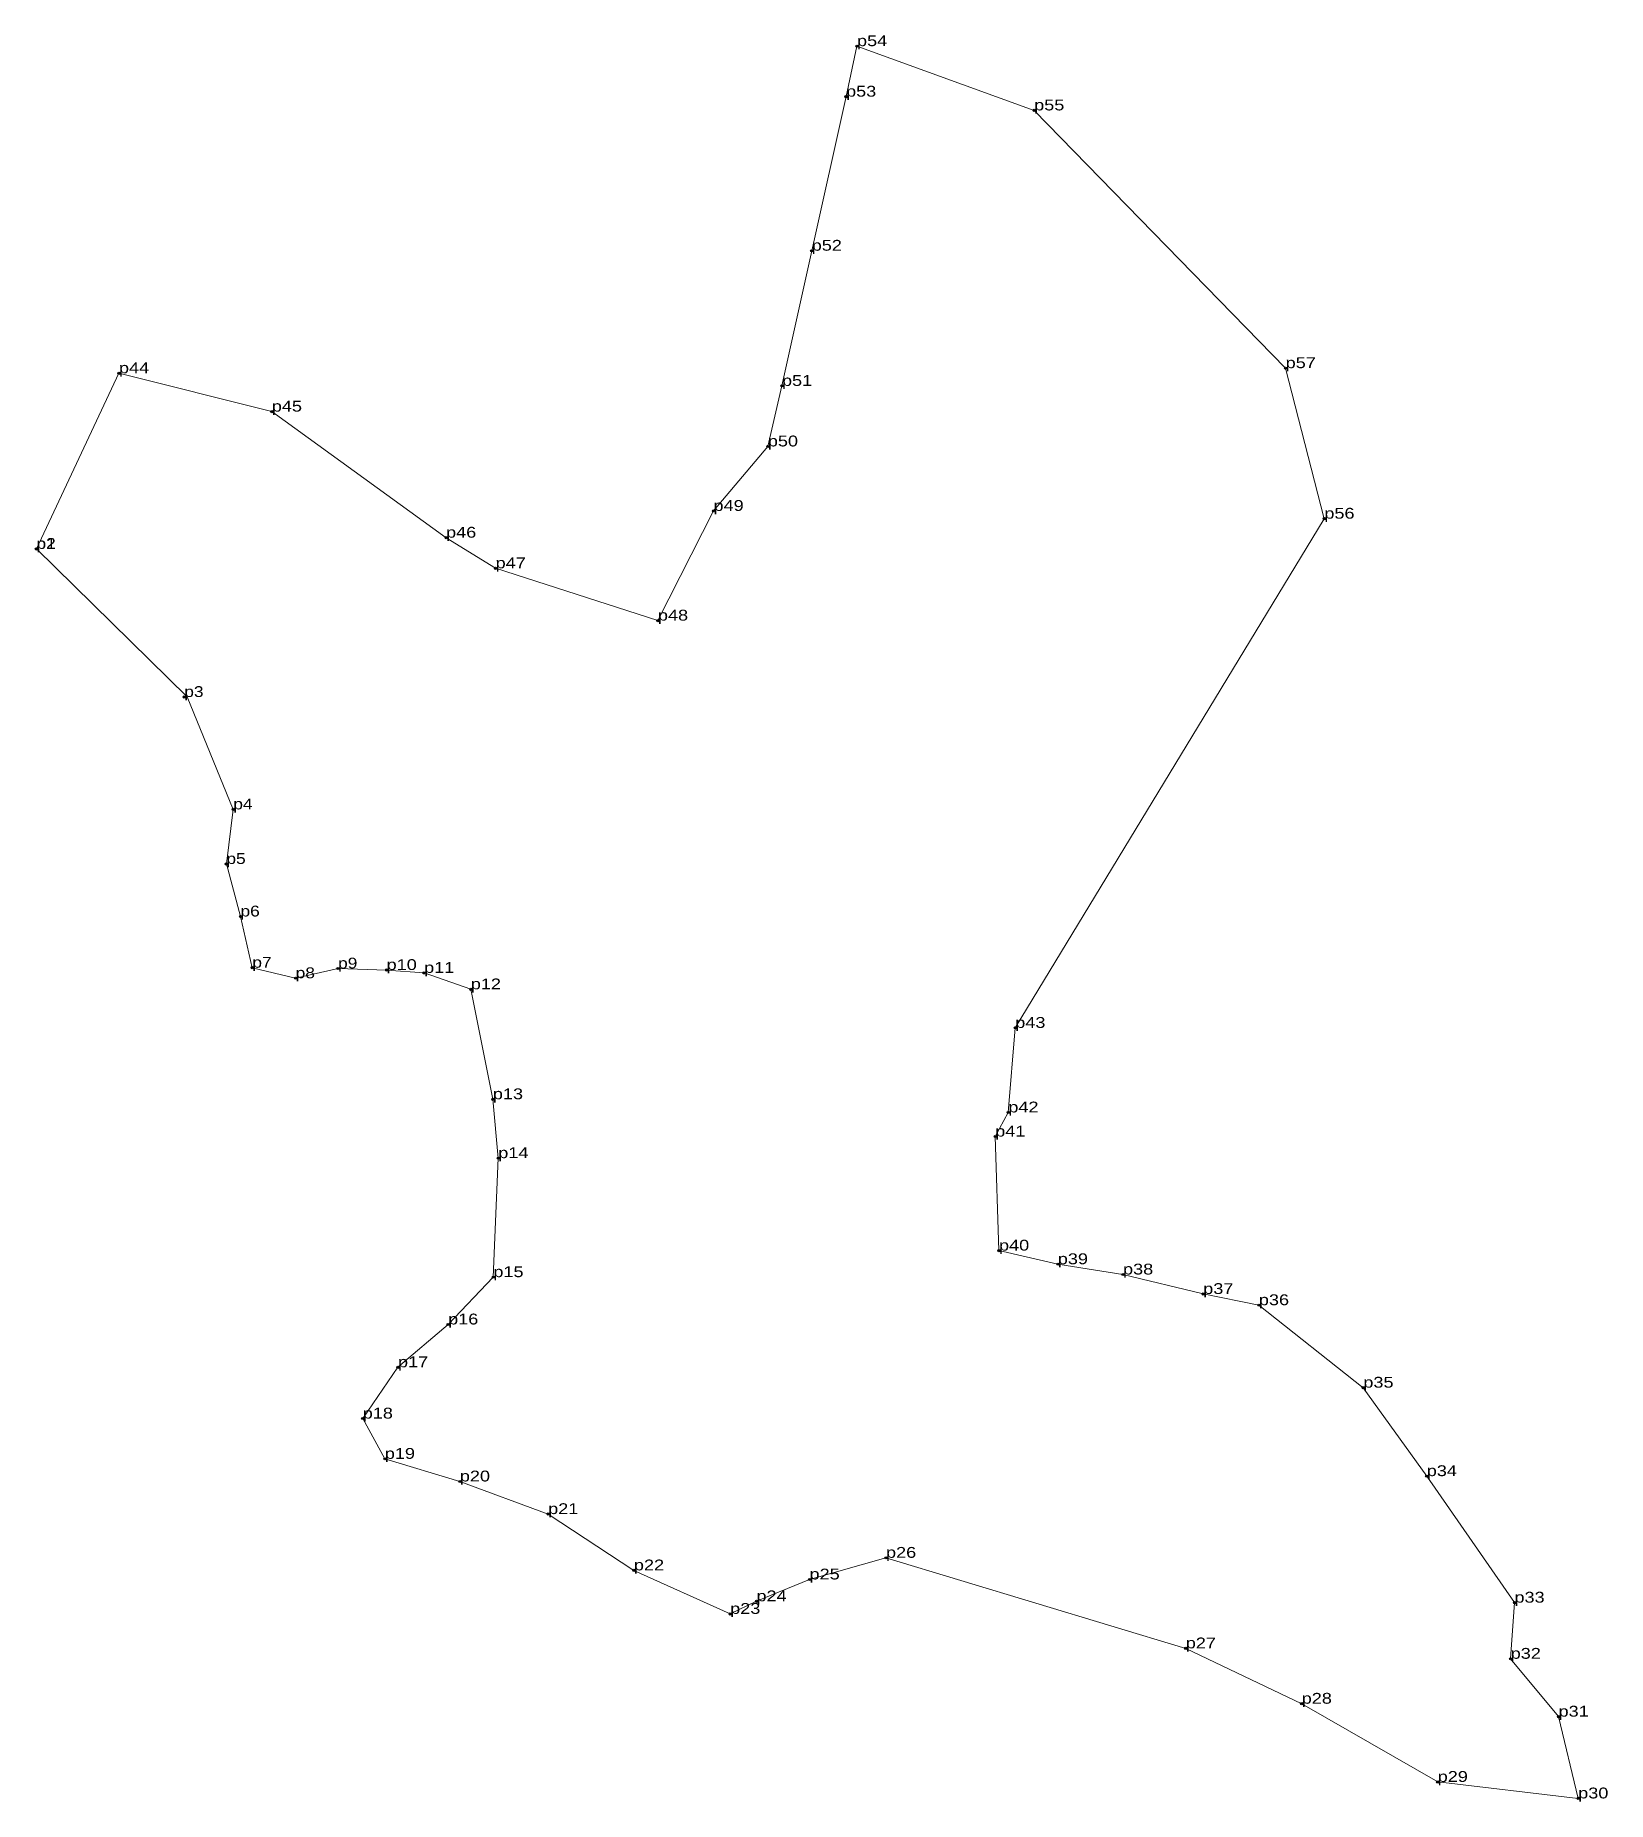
# Model space of a CAD drawing. Header units: metres. Extents: x 544648 to 555948, y 1833669 to 1842315.
# Drawn here: x 555687.1 to 555948.5, y 1840002.1 to 1840295.7 of the extents above; entities that cross this region are included whole.
import ezdxf

# ---------------------------------------------------------------- set-up
doc = ezdxf.new("R2010")
doc.units = ezdxf.units.M
doc.header["$LTSCALE"] = 0.72
doc.header["$PDMODE"] = 32
doc.header["$PDSIZE"] = 0.36
doc.layers.add('10', color=7, linetype='Continuous', lineweight=13)
doc.layers.add('12', color=7, linetype='Continuous')
doc.layers.add('7', color=7, linetype='Continuous')

msp = doc.modelspace()

# ---------------------------------------------------------------- texts
at = {"layer": '12'}
for s, width, p in [('p54', 1.25, (555823.7, 1840293.94)), ('p53', 1.25, (555821.88, 1840285.55)), ('p55', 1.25, (555853.14, 1840283.26)), ('p52', 1.25, (555816.17, 1840259.94)), ('p44', 1.25, (555701.04, 1840239.57)), ('p57', 1.25, (555894.94, 1840240.42)), ('p51', 1.25, (555811.23, 1840237.47)), ('p45', 1.25, (555726.44, 1840233.2)), ('p50', 1.25, (555808.88, 1840227.41)), ('p49', 1.25, (555799.85, 1840216.69)), ('p56', 1.25, (555901.37, 1840215.4)), ('p2', 1.2, (555687.32, 1840210.39)), ('p1', 1.2, (555687.33, 1840210.37)), ('p46', 1.25, (555755.4, 1840212.24)), ('p47', 1.25, (555763.64, 1840207.15)), ('p48', 1.25, (555790.61, 1840198.46)), ('p3', 1.2, (555711.89, 1840185.76)), ('p4', 1.2, (555720.04, 1840167.08)), ('p5', 1.2, (555718.89, 1840158.01)), ('p6', 1.2, (555721.23, 1840149.28)), ('p7', 1.2, (555723.2, 1840140.76)), ('p8', 1.2, (555730.4, 1840139.02)), ('p9', 1.2, (555737.45, 1840140.63)), ('p10', 1.25, (555745.52, 1840140.38)), ('p11', 1.25, (555751.75, 1840139.9)), ('p12', 1.25, (555759.51, 1840137.17)), ('p43', 1.25, (555850, 1840130.76)), ('p13', 1.25, (555763.18, 1840118.9)), ('p42', 1.25, (555848.85, 1840116.71)), ('p41', 1.25, (555846.67, 1840112.7)), ('p14', 1.25, (555764.08, 1840109.11)), ('p40', 1.25, (555847.3, 1840093.74)), ('p15', 1.25, (555763.26, 1840089.33)), ('p39', 1.25, (555857.07, 1840091.48)), ('p38', 1.25, (555867.91, 1840089.77)), ('p37', 1.25, (555881.24, 1840086.53)), ('p36', 1.25, (555890.49, 1840084.67)), ('p16', 1.25, (555755.74, 1840081.47)), ('p17', 1.25, (555747.41, 1840074.35)), ('p35', 1.25, (555907.85, 1840070.96)), ('p18', 1.25, (555741.55, 1840065.83)), ('p19', 1.25, (555745.22, 1840059.13)), ('p20', 1.25, (555757.69, 1840055.37)), ('p34', 1.25, (555918.39, 1840056.26)), ('p21', 1.25, (555772.37, 1840049.95)), ('p26', 1.25, (555828.52, 1840042.68)), ('p22', 1.25, (555786.62, 1840040.59)), ('p25', 1.25, (555815.81, 1840039.08)), ('p23', 1.25, (555802.62, 1840033.36)), ('p24', 1.25, (555806.99, 1840035.45)), ('p33', 1.25, (555932.97, 1840035.23)), ('p27', 1.25, (555878.34, 1840027.63)), ('p32', 1.25, (555932.34, 1840025.9)), ('p28', 1.25, (555897.61, 1840018.43)), ('p31', 1.25, (555940.3, 1840016.28)), ('p29', 1.25, (555920.21, 1840005.43)), ('p30', 1.25, (555943.56, 1840002.69))]:
    msp.add_text(s, height=1.8, dxfattribs=dict(at, width=width)).set_placement(p)

# ---------------------------------------------------------------- linework, layer by layer
at = {"layer": '10'}
for points in [[(555846.67, 1840112.7), (555848.85, 1840116.71), (555850, 1840130.76), (555901.37, 1840215.4), (555894.94, 1840240.42), (555853.14, 1840283.26), (555823.7, 1840293.94), (555821.88, 1840285.55), (555816.17, 1840259.94), (555811.23, 1840237.47), (555808.88, 1840227.41), (555799.85, 1840216.69), (555790.61, 1840198.46), (555763.64, 1840207.15), (555755.4, 1840212.24), (555726.44, 1840233.2), (555701.04, 1840239.57), (555687.32, 1840210.39)], [(555687.32, 1840210.39), (555712.4, 1840185.8), (555720.04, 1840167.08), (555718.89, 1840158.01), (555721.23, 1840149.28), (555723.2, 1840140.76), (555730.4, 1840139.02), (555737.45, 1840140.63), (555745.52, 1840140.38), (555751.75, 1840139.9), (555759.51, 1840137.17), (555763.18, 1840118.9), (555764.08, 1840109.11), (555763.26, 1840089.33), (555755.74, 1840081.47), (555747.41, 1840074.35), (555741.55, 1840065.83), (555745.22, 1840059.13), (555757.69, 1840055.37), (555772.37, 1840049.95), (555786.62, 1840040.59), (555802.62, 1840033.36), (555806.99, 1840035.45), (555815.81, 1840039.08), (555828.52, 1840042.68), (555878.34, 1840027.63), (555897.61, 1840018.43), (555920.21, 1840005.43), (555943.56, 1840002.69), (555940.3, 1840016.28), (555932.34, 1840025.9), (555932.97, 1840035.23), (555918.39, 1840056.26), (555907.85, 1840070.96), (555890.49, 1840084.67), (555881.24, 1840086.53), (555867.91, 1840089.77), (555857.07, 1840091.48), (555847.3, 1840093.74), (555846.67, 1840112.7)]]:
    msp.add_lwpolyline(points, dxfattribs=at)
at = {"layer": '7'}
for p in [(555823.7, 1840293.94), (555821.88, 1840285.55), (555853.14, 1840283.26), (555816.17, 1840259.93), (555894.94, 1840240.41), (555701.04, 1840239.57), (555811.23, 1840237.47), (555726.44, 1840233.2), (555808.88, 1840227.41), (555799.85, 1840216.69), (555901.37, 1840215.41), (555755.41, 1840212.24), (555687.32, 1840210.39), (555687.33, 1840210.37), (555763.63, 1840207.15), (555790.61, 1840198.46), (555711.89, 1840185.76), (555720.04, 1840167.08), (555718.89, 1840158.01), (555721.23, 1840149.28), (555723.2, 1840140.76), (555737.45, 1840140.63), (555730.4, 1840139.02), (555745.52, 1840140.38), (555751.75, 1840139.9), (555759.51, 1840137.17), (555850.01, 1840130.76), (555763.18, 1840118.9), (555848.85, 1840116.71), (555846.67, 1840112.7), (555764.08, 1840109.11), (555847.3, 1840093.74), (555857.07, 1840091.48), (555763.26, 1840089.33), (555867.91, 1840089.77), (555881.24, 1840086.53), (555890.49, 1840084.67), (555755.74, 1840081.47), (555747.41, 1840074.35), (555907.85, 1840070.96), (555741.55, 1840065.83), (555745.22, 1840059.13), (555918.39, 1840056.26), (555757.69, 1840055.37), (555772.37, 1840049.95), (555828.52, 1840042.68), (555786.62, 1840040.59), (555815.81, 1840039.08), (555806.99, 1840035.45), (555932.97, 1840035.23), (555802.62, 1840033.35), (555878.34, 1840027.63), (555932.34, 1840025.9), (555897.61, 1840018.43), (555940.3, 1840016.28), (555920.21, 1840005.43), (555943.56, 1840002.69)]:
    msp.add_point(p, dxfattribs=at)

msp.set_redraw_order([(e.dxf.handle, doc.entitydb.next_handle()) for e in msp.query("TEXT MTEXT ATTDEF DIMENSION ARC_DIMENSION")])  # texts and dimensions are drawn at this point

doc.saveas('drawing.dxf')
